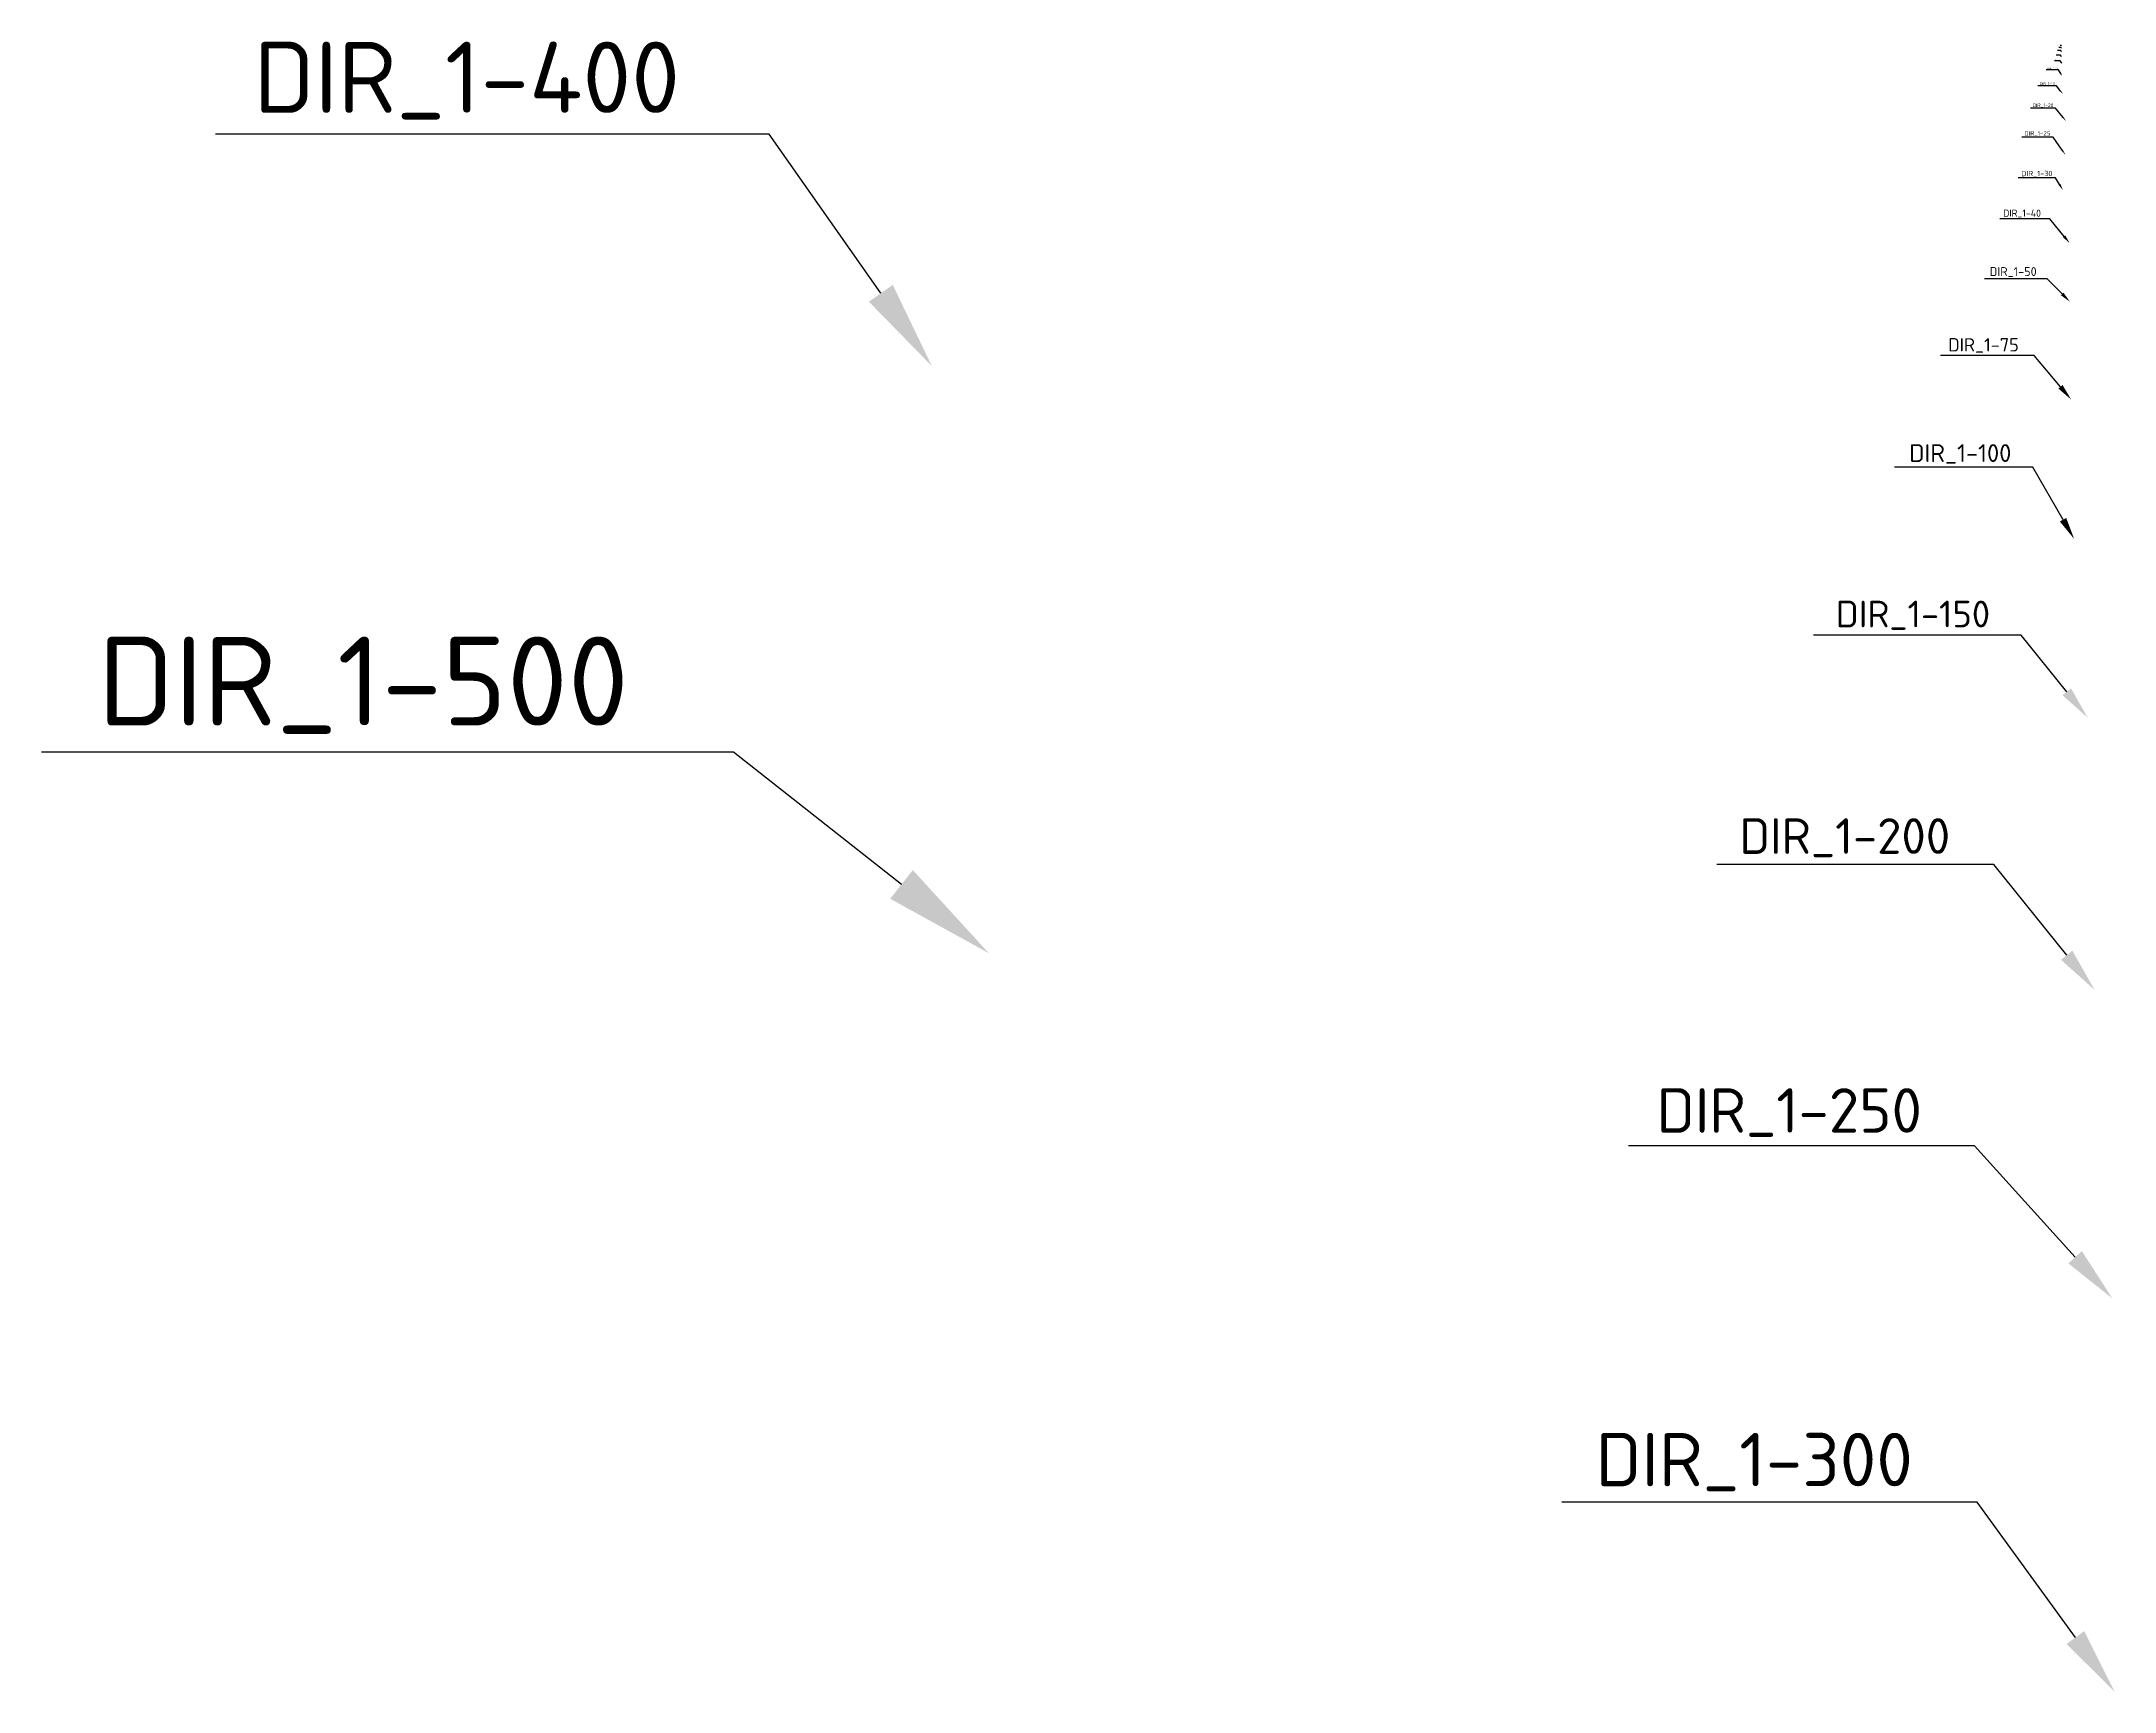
# Model space of a CAD drawing. Header units: millimetres. Extents: x 9508 to 4213564, y -7782 to 156074.
# Drawn here: x 128782 to 152100, y 33930 to 52491 of the extents above; entities that cross this region are included whole.
import ezdxf
from ezdxf import colors
from ezdxf.entities.mleader import LeaderData, LeaderLine
from ezdxf.math import Vec2, Vec3

# ---------------------------------------------------------------- set-up
doc = ezdxf.new("R2010")
doc.units = ezdxf.units.MM
doc.layers.add('ROTULACION', color=2, linetype='Continuous')
doc.styles.add('TEXTO_COTAS', font='isocpeur.ttf')

msp = doc.modelspace()

# ---------------------------------------------------------------- leaders
at = {"layer": 'ROTULACION'}
ml = msp.add_multileader_mtext('Standard', dxfattribs=at)
ml.set_content('DIR_1-400', color=7, style='TEXTO_COTAS')
ml.set_leader_properties(color=256)
ml.build(insert=Vec2(0, 0))
ml.multileader.update_dxf_attribs({"text_left_attachment_type": 6, "text_right_attachment_type": 6, "dogleg_length": 1.25, "arrow_head_size": 1000, "scale": 400})
ctx = ml.context
ctx.base_point, ctx.scale, ctx.char_height, ctx.arrow_head_size, ctx.landing_gap_size, ctx.plane_origin = Vec3(130667.6, 51447.9), 400, 800, 1000, 500, Vec3(137689.8, 50493.9)
ctx.left_attachment, ctx.right_attachment = 6, 6
notes = []
notes.append((ctx, [(0, (1, 1, 0), (136967.6, 51447.9), (-1, 0), 500, [(0, [(138796.9, 48839.2)], 0, [])])]))
ctx.mtext.insert, ctx.mtext.line_spacing_style, ctx.mtext.flow_direction = Vec3(131167.6, 52487.9), 2, 5
ml = msp.add_multileader_mtext('Standard', dxfattribs=at)
ml.set_content('DIR_1-5', color=7, style='TEXTO_COTAS')
ml.set_leader_properties(color=256)
ml.build(insert=Vec2(0, 0))
ml.multileader.update_dxf_attribs({"text_left_attachment_type": 6, "text_right_attachment_type": 6, "dogleg_length": 1.25, "arrow_head_size": 12.5, "scale": 5})
ctx = ml.context
ctx.base_point, ctx.scale, ctx.char_height, ctx.arrow_head_size, ctx.landing_gap_size, ctx.plane_origin = Vec3(151423.7, 52271.8), 5, 10, 12.5, 6.25, Vec3(154933.1, 49975.7)
ctx.left_attachment, ctx.right_attachment = 6, 6
notes.append((ctx, [(0, (1, 1, 0), (151487.5, 52271.8), (-1, 0), 6.25, [(0, [(151513.2, 52236.9)], 0, [])])]))
ctx.mtext.insert, ctx.mtext.line_spacing_style, ctx.mtext.flow_direction = Vec3(151430, 52284.8), 2, 5
ml = msp.add_multileader_mtext('Standard', dxfattribs=at)
ml.set_content('DIR_1-4', color=7, style='TEXTO_COTAS')
ml.set_leader_properties(color=256)
ml.build(insert=Vec2(0, 0))
ml.multileader.update_dxf_attribs({"text_left_attachment_type": 6, "text_right_attachment_type": 6, "dogleg_length": 1.25, "arrow_head_size": 10, "scale": 4})
ctx = ml.context
ctx.base_point, ctx.scale, ctx.char_height, ctx.arrow_head_size, ctx.landing_gap_size, ctx.plane_origin = Vec3(151439.6, 52335.2), 4, 8, 10, 5, Vec3(164018.8, 38290.5)
ctx.left_attachment, ctx.right_attachment = 6, 6
notes.append((ctx, [(0, (1, 1, 0), (151491.4, 52335.2), (-1, 0), 5, [(0, [(151507.5, 52312.3)], 0, [])])]))
ctx.mtext.insert, ctx.mtext.line_spacing_style, ctx.mtext.flow_direction = Vec3(151444.6, 52345.6), 2, 5
ml = msp.add_multileader_mtext('Standard', dxfattribs=at)
ml.set_content('DIR_1-3', color=7, style='TEXTO_COTAS')
ml.set_leader_properties(color=256)
ml.build(insert=Vec2(0, 0))
ml.multileader.update_dxf_attribs({"text_left_attachment_type": 6, "text_right_attachment_type": 6, "dogleg_length": 1.25, "arrow_head_size": 7.5, "scale": 3})
ctx = ml.context
ctx.base_point, ctx.scale, ctx.char_height, ctx.arrow_head_size, ctx.landing_gap_size, ctx.plane_origin = Vec3(151457.3, 52388.9), 3, 6, 7.5, 3.75, Vec3(152636, 51342.4)
ctx.left_attachment, ctx.right_attachment = 6, 6
notes.append((ctx, [(0, (1, 1, 0), (151495.5, 52388.9), (-1, 0), 3.75, [(0, [(151509, 52369.2)], 0, [])])]))
ctx.mtext.insert, ctx.mtext.line_spacing_style, ctx.mtext.flow_direction = Vec3(151461, 52396.7), 2, 5
ml = msp.add_multileader_mtext('Standard', dxfattribs=at)
ml.set_content('DIR_1-2', color=7, style='TEXTO_COTAS')
ml.set_leader_properties(color=256)
ml.build(insert=Vec2(0, 0))
ml.multileader.update_dxf_attribs({"text_left_attachment_type": 6, "text_right_attachment_type": 6, "dogleg_length": 1.25, "arrow_head_size": 5, "scale": 2})
ctx = ml.context
ctx.base_point, ctx.scale, ctx.arrow_head_size, ctx.landing_gap_size, ctx.plane_origin = Vec3(151470.9, 52423.9), 2, 5, 2.5, Vec3(151731.3, 52208.8)
ctx.left_attachment, ctx.right_attachment = 6, 6
notes.append((ctx, [(0, (1, 1, 0), (151496.4, 52423.9), (-1, 0), 2.5, [(0, [(151505.7, 52410.4)], 0, [])])]))
ctx.mtext.insert, ctx.mtext.line_spacing_style, ctx.mtext.flow_direction = Vec3(151473.4, 52429.1), 2, 5
ml = msp.add_multileader_mtext('Standard', dxfattribs=at)
ml.set_content('DIR_1-1', color=7, style='TEXTO_COTAS')
ml.set_leader_properties(color=256)
ml.build(insert=Vec2(0, 0))
ml.multileader.update_dxf_attribs({"text_left_attachment_type": 6, "text_right_attachment_type": 6, "dogleg_length": 1.25, "arrow_head_size": 2.5})
ctx = ml.context
ctx.base_point, ctx.char_height, ctx.arrow_head_size, ctx.landing_gap_size, ctx.plane_origin = Vec3(151487.7, 52446.1), 2, 2.5, 1.25, Vec3(168407.6, 31039.1)
ctx.left_attachment, ctx.right_attachment = 6, 6
notes.append((ctx, [(0, (1, 1, 0), (151500, 52446.1), (-1, 0), 1.25, [(0, [(151504.9, 52439.1)], 0, [])])]))
ctx.mtext.insert, ctx.mtext.line_spacing_style, ctx.mtext.flow_direction = Vec3(151488.9, 52448.7), 2, 5
ml = msp.add_multileader_mtext('Standard', dxfattribs=at)
ml.set_content('DIR_1-15', color=7, style='TEXTO_COTAS')
ml.set_leader_properties(color=256)
ml.build(insert=Vec2(0, 0))
ml.multileader.update_dxf_attribs({"text_left_attachment_type": 6, "text_right_attachment_type": 6, "dogleg_length": 1.25, "arrow_head_size": 37.5, "scale": 15})
ctx = ml.context
ctx.base_point, ctx.scale, ctx.char_height, ctx.arrow_head_size, ctx.landing_gap_size, ctx.plane_origin = Vec3(151241.7, 51992.1), 15, 30, 37.5, 18.8, Vec3(151590.4, 51855.4)
ctx.left_attachment, ctx.right_attachment = 6, 6
notes.append((ctx, [(0, (1, 1, 0), (151448, 51992.1), (-1, 0), 18.8, [(0, [(151519.4, 51898.8)], 0, [])])]))
ctx.mtext.insert, ctx.mtext.line_spacing_style, ctx.mtext.flow_direction = Vec3(151260.5, 52031.1), 2, 5
ml = msp.add_multileader_mtext('Standard', dxfattribs=at)
ml.set_content('DIR_1-10', color=7, style='TEXTO_COTAS')
ml.set_leader_properties(color=256)
ml.build(insert=Vec2(0, 0))
ml.multileader.update_dxf_attribs({"text_left_attachment_type": 6, "text_right_attachment_type": 6, "dogleg_length": 1.25, "arrow_head_size": 25, "scale": 10})
ctx = ml.context
ctx.base_point, ctx.scale, ctx.char_height, ctx.arrow_head_size, ctx.landing_gap_size, ctx.plane_origin = Vec3(151332.4, 52170.5), 10, 20, 25, 12.5, Vec3(151480.6, 52155.2)
ctx.left_attachment, ctx.right_attachment = 6, 6
notes.append((ctx, [(0, (1, 1, 0), (151469.9, 52170.5), (-1, 0), 12.5, [(0, [(151511.9, 52099.5)], 0, [])])]))
ctx.mtext.insert, ctx.mtext.line_spacing_style, ctx.mtext.flow_direction = Vec3(151344.9, 52196.5), 2, 5
ml = msp.add_multileader_mtext('Standard', dxfattribs=at)
ml.set_content('DIR_1-20', color=7, style='TEXTO_COTAS')
ml.set_leader_properties(color=256)
ml.build(insert=Vec2(0, 0))
ml.multileader.update_dxf_attribs({"text_left_attachment_type": 6, "text_right_attachment_type": 6, "dogleg_length": 1.25, "arrow_head_size": 50, "scale": 20})
ctx = ml.context
ctx.base_point, ctx.scale, ctx.char_height, ctx.arrow_head_size, ctx.landing_gap_size, ctx.plane_origin = Vec3(151153.3, 51741.1), 20, 40, 50, 25, Vec3(151552.4, 51596.7)
ctx.left_attachment, ctx.right_attachment = 6, 6
notes.append((ctx, [(0, (1, 1, 0), (151436.3, 51741.1), (-1, 0), 25, [(0, [(151552.4, 51596.7)], 0, [])])]))
ctx.mtext.insert, ctx.mtext.line_spacing_style, ctx.mtext.flow_direction = Vec3(151178.3, 51793.1), 2, 5
ml = msp.add_multileader_mtext('Standard', dxfattribs=at)
ml.set_content('DIR_1-25', color=7, style='TEXTO_COTAS')
ml.set_leader_properties(color=256)
ml.build(insert=Vec2(0, 0))
ml.multileader.update_dxf_attribs({"text_left_attachment_type": 6, "text_right_attachment_type": 6, "dogleg_length": 1.25, "arrow_head_size": 62.5, "scale": 25})
ctx = ml.context
ctx.base_point, ctx.scale, ctx.char_height, ctx.arrow_head_size, ctx.landing_gap_size, ctx.plane_origin = Vec3(151053.7, 51415.7), 25, 50, 62.5, 31.2, Vec3(151758, 50992.3)
ctx.left_attachment, ctx.right_attachment = 6, 6
notes.append((ctx, [(0, (1, 1, 0), (151407.5, 51415.7), (-1, 0), 31.2, [(0, [(151544.7, 51218.1)], 0, [])])]))
ctx.mtext.insert, ctx.mtext.line_spacing_style, ctx.mtext.flow_direction = Vec3(151085, 51480.7), 2, 5
ml = msp.add_multileader_mtext('Standard', dxfattribs=at)
ml.set_content('DIR_1-30', color=7, style='TEXTO_COTAS')
ml.set_leader_properties(color=256)
ml.build(insert=Vec2(0, 0))
ml.multileader.update_dxf_attribs({"text_left_attachment_type": 6, "text_right_attachment_type": 6, "dogleg_length": 1.25, "arrow_head_size": 75, "scale": 30})
ctx = ml.context
ctx.base_point, ctx.scale, ctx.char_height, ctx.arrow_head_size, ctx.landing_gap_size, ctx.plane_origin = Vec3(151012.3, 50957.2), 30, 60, 75, 37.5, Vec3(151518.3, 50818.9)
ctx.left_attachment, ctx.right_attachment = 6, 6
notes.append((ctx, [(0, (1, 1, 0), (151436.8, 50957.2), (-1, 0), 37.5, [(0, [(151518.3, 50818.9)], 0, [])])]))
ctx.mtext.insert, ctx.mtext.line_spacing_style, ctx.mtext.flow_direction = Vec3(151049.8, 51035.2), 2, 5
ml = msp.add_multileader_mtext('Standard', dxfattribs=at)
ml.set_content('DIR_1-40', color=7, style='TEXTO_COTAS')
ml.set_leader_properties(color=256)
ml.build(insert=Vec2(0, 0))
ml.multileader.update_dxf_attribs({"text_left_attachment_type": 6, "text_right_attachment_type": 6, "dogleg_length": 1.25, "arrow_head_size": 100, "scale": 40})
ctx = ml.context
ctx.base_point, ctx.scale, ctx.char_height, ctx.arrow_head_size, ctx.landing_gap_size, ctx.plane_origin = Vec3(150797.3, 50495.5), 40, 80, 100, 50, Vec3(151595.2, 50221)
ctx.left_attachment, ctx.right_attachment = 6, 6
notes.append((ctx, [(0, (1, 1, 0), (151371.3, 50495.5), (-1, 0), 50, [(0, [(151595.2, 50221)], 0, [])])]))
ctx.mtext.insert, ctx.mtext.line_spacing_style, ctx.mtext.flow_direction = Vec3(150847.3, 50599.5), 2, 5
ml = msp.add_multileader_mtext('Standard', dxfattribs=at)
ml.set_content('DIR_1-50', color=7, style='TEXTO_COTAS')
ml.set_leader_properties(color=256)
ml.build(insert=Vec2(0, 0))
ml.multileader.update_dxf_attribs({"text_left_attachment_type": 6, "text_right_attachment_type": 6, "dogleg_length": 1.25, "arrow_head_size": 125, "scale": 50})
ctx = ml.context
ctx.base_point, ctx.scale, ctx.char_height, ctx.arrow_head_size, ctx.landing_gap_size, ctx.plane_origin = Vec3(150632.9, 49822.4), 50, 100, 125, 62.5, Vec3(151473.3, 49624.9)
ctx.left_attachment, ctx.right_attachment = 6, 6
notes.append((ctx, [(0, (1, 1, 0), (151340.4, 49822.4), (-1, 0), 62.5, [(0, [(151597.9, 49562.4)], 0, [])])]))
ctx.mtext.insert, ctx.mtext.line_spacing_style, ctx.mtext.flow_direction = Vec3(150695.4, 49952.4), 2, 5
ml = msp.add_multileader_mtext('Standard', dxfattribs=at)
ml.set_content('DIR_1-75', color=7, style='TEXTO_COTAS')
ml.set_leader_properties(color=256)
ml.build(insert=Vec2(0, 0))
ml.multileader.update_dxf_attribs({"text_left_attachment_type": 6, "text_right_attachment_type": 6, "dogleg_length": 1.25, "arrow_head_size": 187.5, "scale": 75})
ctx = ml.context
ctx.base_point, ctx.scale, ctx.char_height, ctx.arrow_head_size, ctx.landing_gap_size, ctx.plane_origin = Vec3(150134.5, 48958.4), 75, 150, 187.5, 93.8, Vec3(175302.6, 26927.6)
ctx.left_attachment, ctx.right_attachment = 6, 6
notes.append((ctx, [(0, (1, 1, 0), (151195.8, 48958.4), (-1, 0), 93.8, [(0, [(151611.9, 48462.3)], 0, [])])]))
ctx.mtext.insert, ctx.mtext.line_spacing_style, ctx.mtext.flow_direction = Vec3(150228.3, 49153.4), 2, 5
ml = msp.add_multileader_mtext('Standard', dxfattribs=at)
ml.set_content('DIR_1-100', color=7, style='TEXTO_COTAS')
ml.set_leader_properties(color=256)
ml.build(insert=Vec2(0, 0))
ml.multileader.update_dxf_attribs({"text_left_attachment_type": 6, "text_right_attachment_type": 6, "dogleg_length": 1.25, "arrow_head_size": 250, "scale": 100})
ctx = ml.context
ctx.base_point, ctx.scale, ctx.char_height, ctx.arrow_head_size, ctx.landing_gap_size, ctx.plane_origin = Vec3(149665.1, 47700.6), 100, 200, 250, 125, Vec3(151296.5, 47565.7)
ctx.left_attachment, ctx.right_attachment = 6, 6
notes.append((ctx, [(0, (1, 1, 0), (151180.1, 47700.6), (-1, 0), 125, [(0, [(151645.6, 46894.4)], 0, [])])]))
ctx.mtext.insert, ctx.mtext.line_spacing_style, ctx.mtext.flow_direction = Vec3(149790.1, 47960.6), 2, 5
ml = msp.add_multileader_mtext('Standard', dxfattribs=at)
ml.set_content('DIR_1-150', color=7, style='TEXTO_COTAS')
ml.set_leader_properties(color=256)
ml.build(insert=Vec2(0, 0))
ml.multileader.update_dxf_attribs({"text_left_attachment_type": 6, "text_right_attachment_type": 6, "dogleg_length": 1.25, "arrow_head_size": 375, "scale": 150})
ctx = ml.context
ctx.base_point, ctx.scale, ctx.char_height, ctx.arrow_head_size, ctx.landing_gap_size, ctx.plane_origin = Vec3(148776.4, 45810.7), 150, 300, 375, 187.5, Vec3(152142.9, 44249.9)
ctx.left_attachment, ctx.right_attachment = 6, 6
notes.append((ctx, [(0, (1, 1, 0), (151048.9, 45810.7), (-1, 0), 187.5, [(0, [(151797.8, 44883.9)], 0, [])])]))
ctx.mtext.insert, ctx.mtext.line_spacing_style, ctx.mtext.flow_direction = Vec3(148963.9, 46200.7), 2, 5
ml = msp.add_multileader_mtext('Standard', dxfattribs=at)
ml.set_content('DIR_1-500', color=7, style='TEXTO_COTAS')
ml.set_leader_properties(color=256)
ml.build(insert=Vec2(0, 0))
ml.multileader.update_dxf_attribs({"text_left_attachment_type": 6, "text_right_attachment_type": 6, "dogleg_length": 1.25, "arrow_head_size": 1250, "scale": 500})
ctx = ml.context
ctx.base_point, ctx.scale, ctx.char_height, ctx.arrow_head_size, ctx.landing_gap_size, ctx.plane_origin = Vec3(128791.1, 44496.6), 500, 1000, 1250, 625, Vec3(137205.4, 43740.6)
ctx.left_attachment, ctx.right_attachment = 6, 6
notes.append((ctx, [(0, (1, 1, 0), (136566.1, 44496.6), (-1, 0), 625, [(0, [(139437.9, 42235.4)], 0, [])])]))
ctx.mtext.insert, ctx.mtext.line_spacing_style, ctx.mtext.flow_direction = Vec3(129416.1, 45796.6), 2, 5
ml = msp.add_multileader_mtext('Standard', dxfattribs=at)
ml.set_content('DIR_1-200', color=7, style='TEXTO_COTAS')
ml.set_leader_properties(color=256)
ml.build(insert=Vec2(0, 0))
ml.multileader.update_dxf_attribs({"text_left_attachment_type": 6, "text_right_attachment_type": 6, "dogleg_length": 1.25, "arrow_head_size": 500, "scale": 200})
ctx = ml.context
ctx.base_point, ctx.scale, ctx.char_height, ctx.arrow_head_size, ctx.landing_gap_size, ctx.plane_origin = Vec3(147630, 43232.9), 200, 400, 500, 250, Vec3(150925.6, 42949.6)
ctx.left_attachment, ctx.right_attachment = 6, 6
notes.append((ctx, [(0, (1, 1, 0), (150740, 43232.9), (-1, 0), 250, [(0, [(151874.9, 41822.7)], 0, [])])]))
ctx.mtext.insert, ctx.mtext.line_spacing_style, ctx.mtext.flow_direction = Vec3(147880, 43752.9), 2, 5
ml = msp.add_multileader_mtext('Standard', dxfattribs=at)
ml.set_content('DIR_1-250', color=7, style='TEXTO_COTAS')
ml.set_leader_properties(color=256)
ml.build(insert=Vec2(0, 0))
ml.multileader.update_dxf_attribs({"text_left_attachment_type": 6, "text_right_attachment_type": 6, "dogleg_length": 1.25, "arrow_head_size": 625, "scale": 250})
ctx = ml.context
ctx.base_point, ctx.scale, ctx.char_height, ctx.arrow_head_size, ctx.landing_gap_size, ctx.plane_origin = Vec3(146636.3, 40066.7), 250, 500, 625, 312.5, Vec3(152054.9, 37594.4)
ctx.left_attachment, ctx.right_attachment = 6, 6
notes.append((ctx, [(0, (1, 1, 0), (150523.8, 40066.7), (-1, 0), 312.5, [(0, [(152075.7, 38351.4)], 0, [])])]))
ctx.mtext.insert, ctx.mtext.line_spacing_style, ctx.mtext.flow_direction = Vec3(146948.8, 40716.7), 2, 5
ml = msp.add_multileader_mtext('Standard', dxfattribs=at)
ml.set_content('DIR_1-300', color=7, style='TEXTO_COTAS')
ml.set_leader_properties(color=256)
ml.build(insert=Vec2(0, 0))
ml.multileader.update_dxf_attribs({"text_left_attachment_type": 6, "text_right_attachment_type": 6, "dogleg_length": 1.25, "arrow_head_size": 750, "scale": 300})
ctx = ml.context
ctx.base_point, ctx.scale, ctx.char_height, ctx.arrow_head_size, ctx.landing_gap_size, ctx.plane_origin = Vec3(145887.6, 36059.6), 300, 600, 750, 375, Vec3(151048.8, 35350.7)
ctx.left_attachment, ctx.right_attachment = 6, 6
notes.append((ctx, [(0, (1, 1, 0), (150552.6, 36059.6), (-1, 0), 375, [(0, [(152099.5, 33930.3)], 0, [])])]))
ctx.mtext.insert, ctx.mtext.line_spacing_style, ctx.mtext.flow_direction = Vec3(146262.6, 36839.6), 2, 5
for ctx, leaders in notes:
    for number, flags, end, landing, length, lines in leaders:
        leader = LeaderData()
        leader.index, (leader.has_last_leader_line, leader.has_dogleg_vector, leader.attachment_direction) = number, flags
        leader.last_leader_point, leader.dogleg_vector, leader.dogleg_length = Vec3(end), Vec3(landing), length
        for number, points, colour, breaks in lines:
            line = LeaderLine()
            line.index, line.vertices, line.color, line.breaks = number, Vec3.list(points), colors.encode_raw_color(colour), breaks
            leader.lines.append(line)
        ctx.leaders.append(leader)

doc.saveas('drawing.dxf')
